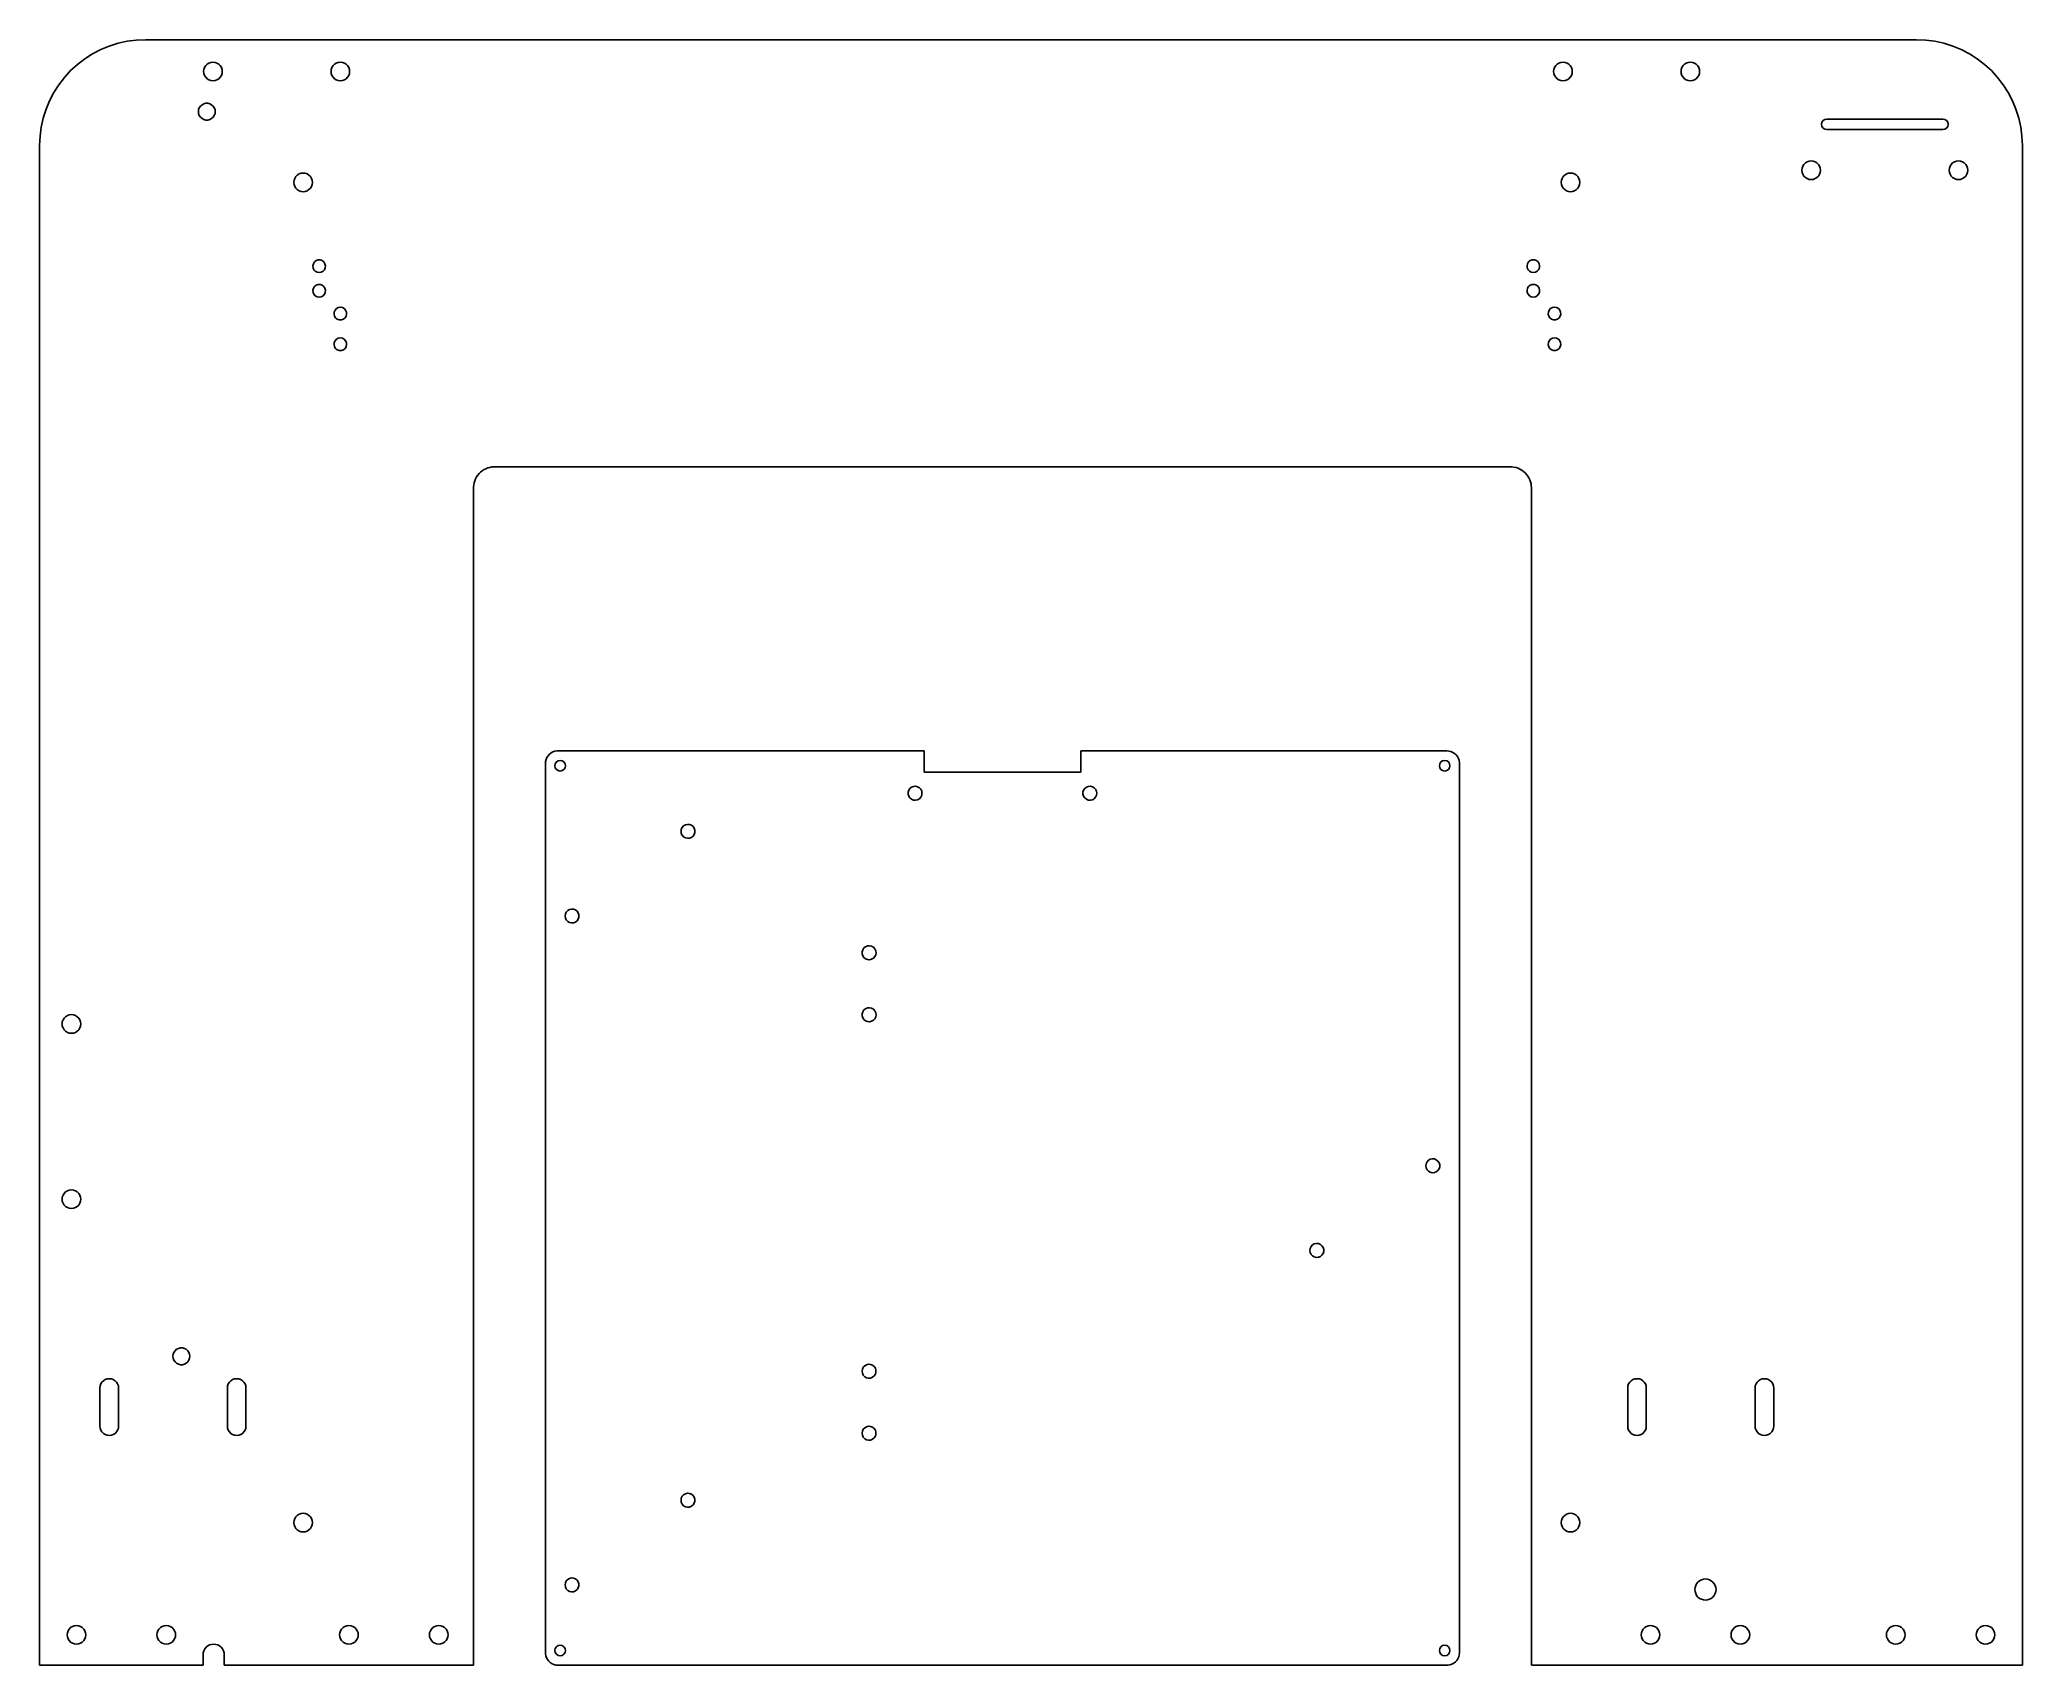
# Model space of a CAD drawing. Header units: metres. Extents: x -234 to 234, y 0 to 384.
import ezdxf

# ---------------------------------------------------------------- set-up
doc = ezdxf.new("R2010")
doc.units = ezdxf.units.M

msp = doc.modelspace()

# ---------------------------------------------------------------- linework, layer by layer
for p, q in [((-221.75, 380.651), (-223.589, 379.479)), ((-219.815, 381.658), (-221.75, 380.651)), ((-217.8, 382.492), (-219.815, 381.658)), ((-215.72, 383.148), (-217.8, 382.492)), ((-213.591, 383.62), (-215.72, 383.148)), ((-211.429, 383.905), (-213.591, 383.62)), ((-209.25, 384), (-211.429, 383.905)), ((209.25, 384), (-209.25, 384)), ((211.429, 383.905), (209.25, 384)), ((213.591, 383.62), (211.429, 383.905)), ((215.72, 383.148), (213.591, 383.62)), ((217.8, 382.492), (215.72, 383.148)), ((219.815, 381.658), (217.8, 382.492)), ((221.75, 380.651), (219.815, 381.658)), ((223.589, 379.479), (221.75, 380.651)), ((-228.401, 375.07), (-229.729, 373.339)), ((-226.928, 376.678), (-228.401, 375.07)), ((-225.32, 378.151), (-226.928, 376.678)), ((-223.589, 379.479), (-225.32, 378.151)), ((-195.5, 376.5), (-195.445, 376.99)), ((-195.445, 376.01), (-195.5, 376.5)), ((-195.445, 376.99), (-195.282, 377.455)), ((-195.282, 375.545), (-195.445, 376.01)), ((-195.282, 377.455), (-195.02, 377.872)), ((-195.02, 375.128), (-195.282, 375.545)), ((-195.02, 377.872), (-194.672, 378.22)), ((-194.672, 374.78), (-195.02, 375.128)), ((-194.672, 378.22), (-194.255, 378.482)), ((-194.255, 378.482), (-193.79, 378.645)), ((-193.79, 378.645), (-193.3, 378.7)), ((-193.3, 378.7), (-192.81, 378.645)), ((-192.81, 378.645), (-192.345, 378.482)), ((-192.345, 378.482), (-191.928, 378.22)), ((-191.928, 378.22), (-191.58, 377.872)), ((-191.58, 375.128), (-191.928, 374.78)), ((-191.58, 377.872), (-191.318, 377.455)), ((-191.318, 375.545), (-191.58, 375.128)), ((-191.318, 377.455), (-191.155, 376.99)), ((-191.155, 376.01), (-191.318, 375.545)), ((-191.155, 376.99), (-191.1, 376.5)), ((-191.1, 376.5), (-191.155, 376.01)), ((-165.4, 376.5), (-165.345, 376.99)), ((-165.345, 376.01), (-165.4, 376.5)), ((-165.345, 376.99), (-165.182, 377.455)), ((-165.182, 375.545), (-165.345, 376.01)), ((-165.182, 377.455), (-164.92, 377.872)), ((-164.92, 375.128), (-165.182, 375.545)), ((-164.92, 377.872), (-164.572, 378.22)), ((-164.572, 374.78), (-164.92, 375.128)), ((-164.572, 378.22), (-164.155, 378.482)), ((-164.155, 378.482), (-163.69, 378.645)), ((-163.69, 378.645), (-163.2, 378.7)), ((-163.2, 378.7), (-162.71, 378.645)), ((-162.71, 378.645), (-162.245, 378.482)), ((-162.245, 378.482), (-161.828, 378.22)), ((-161.828, 378.22), (-161.48, 377.872)), ((-161.48, 375.128), (-161.828, 374.78)), ((-161.48, 377.872), (-161.218, 377.455)), ((-161.218, 375.545), (-161.48, 375.128)), ((-161.218, 377.455), (-161.055, 376.99)), ((-161.055, 376.01), (-161.218, 375.545)), ((-161.055, 376.99), (-161, 376.5)), ((-161, 376.5), (-161.055, 376.01)), ((123.5, 376.5), (123.555, 376.99)), ((123.555, 376.01), (123.5, 376.5)), ((123.555, 376.99), (123.718, 377.455)), ((123.718, 375.545), (123.555, 376.01)), ((123.718, 377.455), (123.98, 377.872)), ((123.98, 375.128), (123.718, 375.545)), ((123.98, 377.872), (124.328, 378.22)), ((124.328, 374.78), (123.98, 375.128)), ((124.328, 378.22), (124.745, 378.482)), ((124.745, 378.482), (125.21, 378.645)), ((125.21, 378.645), (125.7, 378.7)), ((125.7, 378.7), (126.19, 378.645)), ((126.19, 378.645), (126.655, 378.482)), ((126.655, 378.482), (127.072, 378.22)), ((127.072, 378.22), (127.42, 377.872)), ((127.42, 375.128), (127.072, 374.78)), ((127.42, 377.872), (127.682, 377.455)), ((127.682, 375.545), (127.42, 375.128)), ((127.682, 377.455), (127.845, 376.99)), ((127.845, 376.01), (127.682, 375.545)), ((127.845, 376.99), (127.9, 376.5)), ((127.9, 376.5), (127.845, 376.01)), ((153.6, 376.5), (153.655, 376.99)), ((153.655, 376.01), (153.6, 376.5)), ((153.655, 376.99), (153.818, 377.455)), ((153.818, 375.545), (153.655, 376.01)), ((153.818, 377.455), (154.08, 377.872)), ((154.08, 375.128), (153.818, 375.545)), ((154.08, 377.872), (154.428, 378.22)), ((154.428, 374.78), (154.08, 375.128)), ((154.428, 378.22), (154.845, 378.482)), ((154.845, 378.482), (155.31, 378.645)), ((155.31, 378.645), (155.8, 378.7)), ((155.8, 378.7), (156.29, 378.645)), ((156.29, 378.645), (156.755, 378.482)), ((156.755, 378.482), (157.172, 378.22)), ((157.172, 378.22), (157.52, 377.872)), ((157.52, 375.128), (157.172, 374.78)), ((157.52, 377.872), (157.782, 377.455)), ((157.782, 375.545), (157.52, 375.128)), ((157.782, 377.455), (157.945, 376.99)), ((157.945, 376.01), (157.782, 375.545)), ((157.945, 376.99), (158, 376.5)), ((158, 376.5), (157.945, 376.01)), ((225.32, 378.151), (223.589, 379.479)), ((226.928, 376.678), (225.32, 378.151)), ((228.401, 375.07), (226.928, 376.678)), ((229.729, 373.339), (228.401, 375.07)), ((-230.901, 371.5), (-231.908, 369.565)), ((-229.729, 373.339), (-230.901, 371.5)), ((-194.255, 374.518), (-194.672, 374.78)), ((-193.79, 374.355), (-194.255, 374.518)), ((-193.3, 374.3), (-193.79, 374.355)), ((-192.81, 374.355), (-193.3, 374.3)), ((-192.345, 374.518), (-192.81, 374.355)), ((-191.928, 374.78), (-192.345, 374.518)), ((-164.155, 374.518), (-164.572, 374.78)), ((-163.69, 374.355), (-164.155, 374.518)), ((-163.2, 374.3), (-163.69, 374.355)), ((-162.71, 374.355), (-163.2, 374.3)), ((-162.245, 374.518), (-162.71, 374.355)), ((-161.828, 374.78), (-162.245, 374.518)), ((124.745, 374.518), (124.328, 374.78)), ((125.21, 374.355), (124.745, 374.518)), ((125.7, 374.3), (125.21, 374.355)), ((126.19, 374.355), (125.7, 374.3)), ((126.655, 374.518), (126.19, 374.355)), ((127.072, 374.78), (126.655, 374.518)), ((154.845, 374.518), (154.428, 374.78)), ((155.31, 374.355), (154.845, 374.518)), ((155.8, 374.3), (155.31, 374.355)), ((156.29, 374.355), (155.8, 374.3)), ((156.755, 374.518), (156.29, 374.355)), ((157.172, 374.78), (156.755, 374.518)), ((230.901, 371.5), (229.729, 373.339)), ((231.908, 369.565), (230.901, 371.5)), ((-233.398, 365.47), (-233.87, 363.341)), ((-232.742, 367.55), (-233.398, 365.47)), ((-231.908, 369.565), (-232.742, 367.55)), ((-196.75, 367), (-196.692, 367.479)), ((-196.692, 366.521), (-196.75, 367)), ((-196.692, 367.479), (-196.521, 367.929)), ((-196.521, 366.071), (-196.692, 366.521)), ((-196.521, 367.929), (-196.247, 368.326)), ((-196.247, 365.674), (-196.521, 366.071)), ((-196.247, 368.326), (-195.886, 368.646)), ((-195.886, 365.354), (-196.247, 365.674)), ((-195.886, 368.646), (-195.459, 368.87)), ((-195.459, 368.87), (-194.991, 368.985)), ((-194.991, 368.985), (-194.509, 368.985)), ((-194.509, 368.985), (-194.041, 368.87)), ((-194.041, 368.87), (-193.614, 368.646)), ((-193.614, 368.646), (-193.253, 368.326)), ((-193.253, 365.674), (-193.614, 365.354)), ((-193.253, 368.326), (-192.979, 367.929)), ((-192.979, 366.071), (-193.253, 365.674)), ((-192.979, 367.929), (-192.808, 367.479)), ((-192.808, 366.521), (-192.979, 366.071)), ((-192.808, 367.479), (-192.75, 367)), ((-192.75, 367), (-192.808, 366.521)), ((232.742, 367.55), (231.908, 369.565)), ((233.398, 365.47), (232.742, 367.55)), ((233.87, 363.341), (233.398, 365.47)), ((-234.155, 361.179), (-234.25, 359)), ((-233.87, 363.341), (-234.155, 361.179)), ((-195.459, 365.13), (-195.886, 365.354)), ((-194.991, 365.015), (-195.459, 365.13)), ((-194.509, 365.015), (-194.991, 365.015)), ((-194.041, 365.13), (-194.509, 365.015)), ((-193.614, 365.354), (-194.041, 365.13)), ((186.8, 364), (186.895, 364.478)), ((186.895, 363.522), (186.8, 364)), ((186.895, 364.478), (187.166, 364.884)), ((187.166, 363.116), (186.895, 363.522)), ((187.166, 364.884), (187.572, 365.155)), ((187.572, 362.845), (187.166, 363.116)), ((187.572, 365.155), (188.05, 365.25)), ((188.05, 362.75), (187.572, 362.845)), ((188.05, 365.25), (215.45, 365.25)), ((215.45, 362.75), (188.05, 362.75)), ((215.45, 365.25), (215.928, 365.155)), ((215.928, 362.845), (215.45, 362.75)), ((215.928, 365.155), (216.334, 364.884)), ((216.334, 363.116), (215.928, 362.845)), ((216.334, 364.884), (216.605, 364.478)), ((216.605, 363.522), (216.334, 363.116)), ((216.605, 364.478), (216.7, 364)), ((216.7, 364), (216.605, 363.522)), ((234.155, 361.179), (233.87, 363.341)), ((234.25, 359), (234.155, 361.179)), ((-234.25, 359), (-234.25, 0)), ((234.25, 0), (234.25, 359)), ((-173.982, 351.245), (-173.72, 351.662)), ((-173.72, 351.662), (-173.372, 352.01)), ((-173.372, 352.01), (-172.955, 352.272)), ((-172.955, 352.272), (-172.49, 352.435)), ((-172.49, 352.435), (-172, 352.49)), ((-172, 352.49), (-171.51, 352.435)), ((-171.51, 352.435), (-171.045, 352.272)), ((-171.045, 352.272), (-170.628, 352.01)), ((-170.628, 352.01), (-170.28, 351.662)), ((-170.28, 351.662), (-170.018, 351.245)), ((125.518, 351.245), (125.78, 351.662)), ((125.78, 351.662), (126.128, 352.01)), ((126.128, 352.01), (126.545, 352.272)), ((126.545, 352.272), (127.01, 352.435)), ((127.01, 352.435), (127.5, 352.49)), ((127.5, 352.49), (127.99, 352.435)), ((127.99, 352.435), (128.455, 352.272)), ((128.455, 352.272), (128.872, 352.01)), ((128.872, 352.01), (129.22, 351.662)), ((129.22, 351.662), (129.482, 351.245)), ((182.15, 353.15), (182.205, 353.64)), ((182.205, 352.66), (182.15, 353.15)), ((182.205, 353.64), (182.368, 354.105)), ((182.368, 352.195), (182.205, 352.66)), ((182.368, 354.105), (182.63, 354.522)), ((182.63, 351.778), (182.368, 352.195)), ((182.63, 354.522), (182.978, 354.87)), ((182.978, 351.43), (182.63, 351.778)), ((182.978, 354.87), (183.395, 355.132)), ((183.395, 351.168), (182.978, 351.43)), ((183.395, 355.132), (183.86, 355.295)), ((183.86, 355.295), (184.35, 355.35)), ((184.35, 355.35), (184.84, 355.295)), ((184.84, 355.295), (185.305, 355.132)), ((185.305, 355.132), (185.722, 354.87)), ((185.722, 351.43), (185.305, 351.168)), ((185.722, 354.87), (186.07, 354.522)), ((186.07, 351.778), (185.722, 351.43)), ((186.07, 354.522), (186.332, 354.105)), ((186.332, 352.195), (186.07, 351.778)), ((186.332, 354.105), (186.495, 353.64)), ((186.495, 352.66), (186.332, 352.195)), ((186.495, 353.64), (186.55, 353.15)), ((186.55, 353.15), (186.495, 352.66)), ((216.95, 353.15), (217.005, 353.64)), ((217.005, 352.66), (216.95, 353.15)), ((217.005, 353.64), (217.168, 354.105)), ((217.168, 352.195), (217.005, 352.66)), ((217.168, 354.105), (217.43, 354.522)), ((217.43, 351.778), (217.168, 352.195)), ((217.43, 354.522), (217.778, 354.87)), ((217.778, 351.43), (217.43, 351.778)), ((217.778, 354.87), (218.195, 355.132)), ((218.195, 351.168), (217.778, 351.43)), ((218.195, 355.132), (218.66, 355.295)), ((218.66, 355.295), (219.15, 355.35)), ((219.15, 355.35), (219.64, 355.295)), ((219.64, 355.295), (220.105, 355.132)), ((220.105, 355.132), (220.522, 354.87)), ((220.522, 351.43), (220.105, 351.168)), ((220.522, 354.87), (220.87, 354.522)), ((220.87, 351.778), (220.522, 351.43)), ((220.87, 354.522), (221.132, 354.105)), ((221.132, 352.195), (220.87, 351.778)), ((221.132, 354.105), (221.295, 353.64)), ((221.295, 352.66), (221.132, 352.195)), ((221.295, 353.64), (221.35, 353.15)), ((221.35, 353.15), (221.295, 352.66)), ((-174.2, 350.29), (-174.145, 350.78)), ((-174.145, 349.8), (-174.2, 350.29)), ((-174.145, 350.78), (-173.982, 351.245)), ((-173.982, 349.335), (-174.145, 349.8)), ((-173.72, 348.918), (-173.982, 349.335)), ((-173.372, 348.57), (-173.72, 348.918)), ((-172.955, 348.308), (-173.372, 348.57)), ((-172.49, 348.145), (-172.955, 348.308)), ((-172, 348.09), (-172.49, 348.145)), ((-171.51, 348.145), (-172, 348.09)), ((-171.045, 348.308), (-171.51, 348.145)), ((-170.628, 348.57), (-171.045, 348.308)), ((-170.28, 348.918), (-170.628, 348.57)), ((-170.018, 349.335), (-170.28, 348.918)), ((-170.018, 351.245), (-169.855, 350.78)), ((-169.855, 349.8), (-170.018, 349.335)), ((-169.855, 350.78), (-169.8, 350.29)), ((-169.8, 350.29), (-169.855, 349.8)), ((125.3, 350.29), (125.355, 350.78)), ((125.355, 349.8), (125.3, 350.29)), ((125.355, 350.78), (125.518, 351.245)), ((125.518, 349.335), (125.355, 349.8)), ((125.78, 348.918), (125.518, 349.335)), ((126.128, 348.57), (125.78, 348.918)), ((126.545, 348.308), (126.128, 348.57)), ((127.01, 348.145), (126.545, 348.308)), ((127.5, 348.09), (127.01, 348.145)), ((127.99, 348.145), (127.5, 348.09)), ((128.455, 348.308), (127.99, 348.145)), ((128.872, 348.57), (128.455, 348.308)), ((129.22, 348.918), (128.872, 348.57)), ((129.482, 349.335), (129.22, 348.918)), ((129.482, 351.245), (129.645, 350.78)), ((129.645, 349.8), (129.482, 349.335)), ((129.645, 350.78), (129.7, 350.29)), ((129.7, 350.29), (129.645, 349.8)), ((183.86, 351.005), (183.395, 351.168)), ((184.35, 350.95), (183.86, 351.005)), ((184.84, 351.005), (184.35, 350.95)), ((185.305, 351.168), (184.84, 351.005)), ((218.66, 351.005), (218.195, 351.168)), ((219.15, 350.95), (218.66, 351.005)), ((219.64, 351.005), (219.15, 350.95)), ((220.105, 351.168), (219.64, 351.005)), ((-169.695, 330.604), (-169.574, 331.083)), ((-169.654, 330.112), (-169.695, 330.604)), ((-169.456, 329.66), (-169.654, 330.112)), ((-169.574, 331.083), (-169.304, 331.496)), ((-169.121, 329.296), (-169.456, 329.66)), ((-169.304, 331.496), (-168.914, 331.799)), ((-168.687, 329.061), (-169.121, 329.296)), ((-168.914, 331.799), (-168.447, 331.96)), ((-168.2, 328.98), (-168.687, 329.061)), ((-168.447, 331.96), (-167.953, 331.96)), ((-167.713, 329.061), (-168.2, 328.98)), ((-167.953, 331.96), (-167.486, 331.799)), ((-167.279, 329.296), (-167.713, 329.061)), ((-167.486, 331.799), (-167.096, 331.496)), ((-166.944, 329.66), (-167.279, 329.296)), ((-167.096, 331.496), (-166.826, 331.083)), ((-166.746, 330.112), (-166.944, 329.66)), ((-166.826, 331.083), (-166.705, 330.604)), ((-166.705, 330.604), (-166.746, 330.112)), ((117.205, 330.604), (117.326, 331.083)), ((117.246, 330.112), (117.205, 330.604)), ((117.444, 329.66), (117.246, 330.112)), ((117.326, 331.083), (117.596, 331.496)), ((117.779, 329.296), (117.444, 329.66)), ((117.596, 331.496), (117.986, 331.799)), ((118.213, 329.061), (117.779, 329.296)), ((117.986, 331.799), (118.453, 331.96)), ((118.7, 328.98), (118.213, 329.061)), ((118.453, 331.96), (118.947, 331.96)), ((119.187, 329.061), (118.7, 328.98)), ((118.947, 331.96), (119.414, 331.799)), ((119.621, 329.296), (119.187, 329.061)), ((119.414, 331.799), (119.804, 331.496)), ((119.956, 329.66), (119.621, 329.296)), ((119.804, 331.496), (120.074, 331.083)), ((120.154, 330.112), (119.956, 329.66)), ((120.074, 331.083), (120.195, 330.604)), ((120.195, 330.604), (120.154, 330.112)), ((-169.695, 324.804), (-169.574, 325.283)), ((-169.654, 324.312), (-169.695, 324.804)), ((-169.456, 323.86), (-169.654, 324.312)), ((-169.574, 325.283), (-169.304, 325.696)), ((-169.121, 323.496), (-169.456, 323.86)), ((-169.304, 325.696), (-168.914, 325.999)), ((-168.687, 323.261), (-169.121, 323.496)), ((-168.914, 325.999), (-168.447, 326.16)), ((-168.447, 326.16), (-167.953, 326.16)), ((-167.953, 326.16), (-167.486, 325.999)), ((-167.279, 323.496), (-167.713, 323.261)), ((-167.486, 325.999), (-167.096, 325.696)), ((-166.944, 323.86), (-167.279, 323.496)), ((-167.096, 325.696), (-166.826, 325.283)), ((-166.746, 324.312), (-166.944, 323.86)), ((-166.826, 325.283), (-166.705, 324.804)), ((-166.705, 324.804), (-166.746, 324.312)), ((117.205, 324.804), (117.326, 325.283)), ((117.246, 324.312), (117.205, 324.804)), ((117.444, 323.86), (117.246, 324.312)), ((117.326, 325.283), (117.596, 325.696)), ((117.779, 323.496), (117.444, 323.86)), ((117.596, 325.696), (117.986, 325.999)), ((118.213, 323.261), (117.779, 323.496)), ((117.986, 325.999), (118.453, 326.16)), ((118.453, 326.16), (118.947, 326.16)), ((118.947, 326.16), (119.414, 325.999)), ((119.621, 323.496), (119.187, 323.261)), ((119.414, 325.999), (119.804, 325.696)), ((119.956, 323.86), (119.621, 323.496)), ((119.804, 325.696), (120.074, 325.283)), ((120.154, 324.312), (119.956, 323.86)), ((120.074, 325.283), (120.195, 324.804)), ((120.195, 324.804), (120.154, 324.312)), ((-168.2, 323.18), (-168.687, 323.261)), ((-167.713, 323.261), (-168.2, 323.18)), ((-164.695, 319.156), (-164.654, 319.648)), ((-164.574, 318.677), (-164.695, 319.156)), ((-164.654, 319.648), (-164.456, 320.1)), ((-164.304, 318.264), (-164.574, 318.677)), ((-164.456, 320.1), (-164.121, 320.464)), ((-164.121, 320.464), (-163.687, 320.699)), ((-163.687, 320.699), (-163.2, 320.78)), ((-163.2, 320.78), (-162.713, 320.699)), ((-162.713, 320.699), (-162.279, 320.464)), ((-162.279, 320.464), (-161.944, 320.1)), ((-161.826, 318.677), (-162.096, 318.264)), ((-161.944, 320.1), (-161.746, 319.648)), ((-161.705, 319.156), (-161.826, 318.677)), ((-161.746, 319.648), (-161.705, 319.156)), ((118.7, 323.18), (118.213, 323.261)), ((119.187, 323.261), (118.7, 323.18)), ((122.205, 319.156), (122.246, 319.648)), ((122.326, 318.677), (122.205, 319.156)), ((122.246, 319.648), (122.444, 320.1)), ((122.596, 318.264), (122.326, 318.677)), ((122.444, 320.1), (122.779, 320.464)), ((122.779, 320.464), (123.213, 320.699)), ((123.213, 320.699), (123.7, 320.78)), ((123.7, 320.78), (124.187, 320.699)), ((124.187, 320.699), (124.621, 320.464)), ((124.621, 320.464), (124.956, 320.1)), ((125.074, 318.677), (124.804, 318.264)), ((124.956, 320.1), (125.154, 319.648)), ((125.195, 319.156), (125.074, 318.677)), ((125.154, 319.648), (125.195, 319.156)), ((-163.914, 317.961), (-164.304, 318.264)), ((-163.447, 317.8), (-163.914, 317.961)), ((-162.953, 317.8), (-163.447, 317.8)), ((-162.486, 317.961), (-162.953, 317.8)), ((-162.096, 318.264), (-162.486, 317.961)), ((122.986, 317.961), (122.596, 318.264)), ((123.453, 317.8), (122.986, 317.961)), ((123.947, 317.8), (123.453, 317.8)), ((124.414, 317.961), (123.947, 317.8)), ((124.804, 318.264), (124.414, 317.961)), ((-164.695, 311.956), (-164.654, 312.448)), ((-164.574, 311.477), (-164.695, 311.956)), ((-164.654, 312.448), (-164.456, 312.9)), ((-164.304, 311.064), (-164.574, 311.477)), ((-164.456, 312.9), (-164.121, 313.264)), ((-163.914, 310.761), (-164.304, 311.064)), ((-164.121, 313.264), (-163.687, 313.499)), ((-163.447, 310.6), (-163.914, 310.761)), ((-163.687, 313.499), (-163.2, 313.58)), ((-162.953, 310.6), (-163.447, 310.6)), ((-163.2, 313.58), (-162.713, 313.499)), ((-162.486, 310.761), (-162.953, 310.6)), ((-162.713, 313.499), (-162.279, 313.264)), ((-162.096, 311.064), (-162.486, 310.761)), ((-162.279, 313.264), (-161.944, 312.9)), ((-161.826, 311.477), (-162.096, 311.064)), ((-161.944, 312.9), (-161.746, 312.448)), ((-161.705, 311.956), (-161.826, 311.477)), ((-161.746, 312.448), (-161.705, 311.956)), ((122.205, 311.956), (122.246, 312.448)), ((122.326, 311.477), (122.205, 311.956)), ((122.246, 312.448), (122.444, 312.9)), ((122.596, 311.064), (122.326, 311.477)), ((122.444, 312.9), (122.779, 313.264)), ((122.986, 310.761), (122.596, 311.064)), ((122.779, 313.264), (123.213, 313.499)), ((123.453, 310.6), (122.986, 310.761)), ((123.213, 313.499), (123.7, 313.58)), ((123.947, 310.6), (123.453, 310.6)), ((123.7, 313.58), (124.187, 313.499)), ((124.414, 310.761), (123.947, 310.6)), ((124.187, 313.499), (124.621, 313.264)), ((124.804, 311.064), (124.414, 310.761)), ((124.621, 313.264), (124.956, 312.9)), ((125.074, 311.477), (124.804, 311.064)), ((124.956, 312.9), (125.154, 312.448)), ((125.195, 311.956), (125.074, 311.477)), ((125.154, 312.448), (125.195, 311.956)), ((-131.016, 280.707), (-130.736, 281.119)), ((-130.736, 281.119), (-130.415, 281.501)), ((-130.415, 281.501), (-130.058, 281.849)), ((-130.058, 281.849), (-129.669, 282.16)), ((-129.669, 282.16), (-129.25, 282.43)), ((-129.25, 282.43), (-128.806, 282.658)), ((-128.806, 282.658), (-128.342, 282.84)), ((-128.342, 282.84), (-127.863, 282.975)), ((-127.863, 282.975), (-127.372, 283.061)), ((-127.372, 283.061), (-126.875, 283.098)), ((-126.875, 283.098), (-126.75, 283.1)), ((-126.75, 283.1), (113.25, 283.1)), ((113.25, 283.1), (113.624, 283.086)), ((113.624, 283.086), (114.118, 283.024)), ((114.118, 283.024), (114.604, 282.913)), ((114.604, 282.913), (115.077, 282.754)), ((115.077, 282.754), (115.531, 282.549)), ((115.531, 282.549), (115.963, 282.3)), ((115.963, 282.3), (116.367, 282.009)), ((116.367, 282.009), (116.741, 281.679)), ((116.741, 281.679), (117.08, 281.314)), ((117.08, 281.314), (117.381, 280.917)), ((-131.75, 278.1), (-131.744, 278.349)), ((-131.75, 0), (-131.75, 278.1)), ((-131.744, 278.349), (-131.694, 278.845)), ((-131.694, 278.845), (-131.595, 279.334)), ((-131.595, 279.334), (-131.448, 279.81)), ((-131.448, 279.81), (-131.255, 280.269)), ((-131.255, 280.269), (-131.016, 280.707)), ((117.381, 280.917), (117.641, 280.491)), ((117.641, 280.491), (117.857, 280.042)), ((117.857, 280.042), (118.028, 279.574)), ((118.028, 279.574), (118.151, 279.091)), ((118.151, 279.091), (118.225, 278.598)), ((118.225, 278.598), (118.25, 278.1)), ((118.25, 278.1), (118.25, 0)), ((-113.391, 215.511), (-113.782, 215.207)), ((-112.955, 215.747), (-113.391, 215.511)), ((-112.486, 215.908), (-112.955, 215.747)), ((-111.998, 215.99), (-112.486, 215.908)), ((-25.26, 215.994), (-111.998, 215.99)), ((-25.26, 211), (-25.26, 215.994)), ((98.25, 216), (11.76, 215.996)), ((11.76, 215.996), (11.76, 211)), ((98.7438, 215.959), (98.25, 216)), ((99.2241, 215.837), (98.7438, 215.959)), ((99.6778, 215.638), (99.2241, 215.837)), ((100.093, 215.367), (99.6778, 215.638)), ((-114.709, 213.494), (-114.75, 213)), ((-114.75, 213), (-114.74, 2.75226)), ((-114.587, 213.974), (-114.709, 213.494)), ((-114.388, 214.428), (-114.587, 213.974)), ((-114.117, 214.843), (-114.388, 214.428)), ((-113.782, 215.207), (-114.117, 214.843)), ((-112.5, 212.5), (-112.405, 212.978)), ((-112.405, 212.022), (-112.5, 212.5)), ((-112.405, 212.978), (-112.134, 213.384)), ((-112.134, 211.616), (-112.405, 212.022)), ((-112.134, 213.384), (-111.728, 213.655)), ((-111.728, 211.345), (-112.134, 211.616)), ((-111.728, 213.655), (-111.25, 213.75)), ((-111.25, 211.25), (-111.728, 211.345)), ((-111.25, 213.75), (-110.772, 213.655)), ((-110.772, 211.345), (-111.25, 211.25)), ((-110.772, 213.655), (-110.366, 213.384)), ((-110.366, 211.616), (-110.772, 211.345)), ((-110.366, 213.384), (-110.095, 212.978)), ((-110.095, 212.022), (-110.366, 211.616)), ((-110.095, 212.978), (-110, 212.5)), ((-110, 212.5), (-110.095, 212.022)), ((11.76, 211), (-25.26, 211)), ((96.5, 212.5), (96.5951, 212.978)), ((96.5951, 212.022), (96.5, 212.5)), ((96.5951, 212.978), (96.8661, 213.384)), ((96.8661, 211.616), (96.5951, 212.022)), ((96.8661, 213.384), (97.2716, 213.655)), ((97.2716, 211.345), (96.8661, 211.616)), ((97.2716, 213.655), (97.75, 213.75)), ((97.75, 211.25), (97.2716, 211.345)), ((97.75, 213.75), (98.2283, 213.655)), ((98.2283, 211.345), (97.75, 211.25)), ((98.2283, 213.655), (98.6339, 213.384)), ((98.6339, 211.616), (98.2283, 211.345)), ((98.6339, 213.384), (98.9048, 212.978)), ((98.9048, 212.022), (98.6339, 211.616)), ((98.9048, 212.978), (99, 212.5)), ((99, 212.5), (98.9048, 212.022)), ((100.457, 215.032), (100.093, 215.367)), ((100.761, 214.641), (100.457, 215.032)), ((100.997, 214.205), (100.761, 214.641)), ((101.158, 213.736), (100.997, 214.205)), ((101.24, 213.248), (101.158, 213.736)), ((101.25, 3), (101.24, 213.248)), ((-29.0416, 206.246), (-28.8966, 206.716)), ((-29.0416, 205.754), (-29.0416, 206.246)), ((-28.8966, 206.716), (-28.6195, 207.122)), ((-28.6195, 207.122), (-28.235, 207.429)), ((-28.235, 207.429), (-27.7771, 207.609)), ((-27.7771, 207.609), (-27.2867, 207.645)), ((-27.2867, 207.645), (-26.8072, 207.536)), ((-26.8072, 207.536), (-26.3812, 207.29)), ((-26.3812, 207.29), (-26.0467, 206.929)), ((-26.0467, 206.929), (-25.8333, 206.486)), ((-25.8333, 206.486), (-25.76, 206)), ((12.2784, 206.246), (12.4234, 206.716)), ((12.2784, 205.754), (12.2784, 206.246)), ((12.4234, 206.716), (12.7005, 207.122)), ((12.7005, 207.122), (13.085, 207.429)), ((13.085, 207.429), (13.5428, 207.609)), ((13.5428, 207.609), (14.0333, 207.645)), ((14.0333, 207.645), (14.5128, 207.536)), ((14.5128, 207.536), (14.9388, 207.29)), ((14.9388, 207.29), (15.2733, 206.929)), ((15.2733, 206.929), (15.4867, 206.486)), ((15.4867, 206.486), (15.56, 206)), ((-28.8966, 205.284), (-29.0416, 205.754)), ((-28.6195, 204.878), (-28.8966, 205.284)), ((-28.235, 204.571), (-28.6195, 204.878)), ((-27.7771, 204.391), (-28.235, 204.571)), ((-27.2867, 204.355), (-27.7771, 204.391)), ((-26.8072, 204.464), (-27.2867, 204.355)), ((-26.3812, 204.71), (-26.8072, 204.464)), ((-26.0467, 205.071), (-26.3812, 204.71)), ((-25.8333, 205.514), (-26.0467, 205.071)), ((-25.76, 206), (-25.8333, 205.514)), ((12.4234, 205.284), (12.2784, 205.754)), ((12.7005, 204.878), (12.4234, 205.284)), ((13.085, 204.571), (12.7005, 204.878)), ((13.5428, 204.391), (13.085, 204.571)), ((14.0333, 204.355), (13.5428, 204.391)), ((14.5128, 204.464), (14.0333, 204.355)), ((14.9388, 204.71), (14.5128, 204.464)), ((15.2733, 205.071), (14.9388, 204.71)), ((15.4867, 205.514), (15.2733, 205.071)), ((15.56, 206), (15.4867, 205.514)), ((-82.7, 197), (-82.6267, 197.486)), ((-82.6267, 196.514), (-82.7, 197)), ((-82.6267, 197.486), (-82.4133, 197.929)), ((-82.4133, 197.929), (-82.0788, 198.29)), ((-82.0788, 198.29), (-81.6528, 198.536)), ((-81.6528, 198.536), (-81.1733, 198.645)), ((-81.1733, 198.645), (-80.6828, 198.609)), ((-80.6828, 198.609), (-80.225, 198.429)), ((-80.225, 198.429), (-79.8405, 198.122)), ((-79.8405, 198.122), (-79.5634, 197.716)), ((-79.5634, 197.716), (-79.4184, 197.246)), ((-79.4184, 197.246), (-79.4184, 196.754)), ((-82.4133, 196.071), (-82.6267, 196.514)), ((-82.0788, 195.71), (-82.4133, 196.071)), ((-81.6528, 195.464), (-82.0788, 195.71)), ((-81.1733, 195.355), (-81.6528, 195.464)), ((-80.6828, 195.391), (-81.1733, 195.355)), ((-80.225, 195.571), (-80.6828, 195.391)), ((-79.8405, 195.878), (-80.225, 195.571)), ((-79.5634, 196.284), (-79.8405, 195.878)), ((-79.4184, 196.754), (-79.5634, 196.284)), ((-109.813, 177.929), (-109.479, 178.29)), ((-109.479, 178.29), (-109.053, 178.536)), ((-109.053, 178.536), (-108.573, 178.645)), ((-108.573, 178.645), (-108.083, 178.609)), ((-108.083, 178.609), (-107.625, 178.429)), ((-107.625, 178.429), (-107.24, 178.122)), ((-107.24, 178.122), (-106.963, 177.716)), ((-110.1, 177), (-110.027, 177.486)), ((-110.027, 176.514), (-110.1, 177)), ((-110.027, 177.486), (-109.813, 177.929)), ((-109.813, 176.071), (-110.027, 176.514)), ((-109.479, 175.71), (-109.813, 176.071)), ((-109.053, 175.464), (-109.479, 175.71)), ((-108.573, 175.355), (-109.053, 175.464)), ((-108.083, 175.391), (-108.573, 175.355)), ((-107.625, 175.571), (-108.083, 175.391)), ((-107.24, 175.878), (-107.625, 175.571)), ((-106.963, 176.284), (-107.24, 175.878)), ((-106.963, 177.716), (-106.818, 177.246)), ((-106.818, 176.754), (-106.963, 176.284)), ((-106.818, 177.246), (-106.818, 176.754)), ((-39.8916, 168.57), (-39.7466, 169.04)), ((-39.7466, 169.04), (-39.4695, 169.447)), ((-39.4695, 169.447), (-39.085, 169.754)), ((-39.085, 169.754), (-38.6272, 169.933)), ((-38.6272, 169.933), (-38.1367, 169.97)), ((-38.1367, 169.97), (-37.6572, 169.861)), ((-37.6572, 169.861), (-37.2312, 169.615)), ((-37.2312, 169.615), (-36.8967, 169.254)), ((-36.8967, 169.254), (-36.6833, 168.811)), ((-36.6833, 168.811), (-36.61, 168.325)), ((-39.8916, 168.079), (-39.8916, 168.57)), ((-39.7466, 167.609), (-39.8916, 168.079)), ((-39.4695, 167.202), (-39.7466, 167.609)), ((-39.085, 166.896), (-39.4695, 167.202)), ((-38.6272, 166.716), (-39.085, 166.896)), ((-38.1367, 166.679), (-38.6272, 166.716)), ((-37.6572, 166.789), (-38.1367, 166.679)), ((-37.2312, 167.035), (-37.6572, 166.789)), ((-36.8967, 167.395), (-37.2312, 167.035)), ((-36.6833, 167.838), (-36.8967, 167.395)), ((-36.61, 168.325), (-36.6833, 167.838)), ((-39.7466, 154.391), (-39.4695, 154.798)), ((-39.4695, 154.798), (-39.085, 155.104)), ((-39.085, 155.104), (-38.6272, 155.284)), ((-38.6272, 155.284), (-38.1367, 155.321)), ((-38.1367, 155.321), (-37.6572, 155.211)), ((-37.6572, 155.211), (-37.2312, 154.965)), ((-37.2312, 154.965), (-36.8967, 154.605)), ((-36.8967, 154.605), (-36.6833, 154.162)), ((-228.95, 151.5), (-228.895, 151.99)), ((-228.895, 151.01), (-228.95, 151.5)), ((-228.895, 151.99), (-228.732, 152.455)), ((-228.732, 150.545), (-228.895, 151.01)), ((-228.732, 152.455), (-228.47, 152.872)), ((-228.47, 150.128), (-228.732, 150.545)), ((-228.47, 152.872), (-228.122, 153.22)), ((-228.122, 149.78), (-228.47, 150.128)), ((-228.122, 153.22), (-227.705, 153.482)), ((-227.705, 153.482), (-227.24, 153.645)), ((-227.24, 153.645), (-226.75, 153.7)), ((-226.75, 153.7), (-226.26, 153.645)), ((-226.26, 153.645), (-225.795, 153.482)), ((-225.795, 153.482), (-225.378, 153.22)), ((-225.378, 153.22), (-225.03, 152.872)), ((-225.03, 150.128), (-225.378, 149.78)), ((-225.03, 152.872), (-224.768, 152.455)), ((-224.768, 150.545), (-225.03, 150.128)), ((-224.768, 152.455), (-224.605, 151.99)), ((-224.605, 151.01), (-224.768, 150.545)), ((-224.605, 151.99), (-224.55, 151.5)), ((-224.55, 151.5), (-224.605, 151.01)), ((-39.8916, 153.921), (-39.7466, 154.391)), ((-39.8916, 153.429), (-39.8916, 153.921)), ((-39.7466, 152.96), (-39.8916, 153.429)), ((-39.4695, 152.553), (-39.7466, 152.96)), ((-39.085, 152.246), (-39.4695, 152.553)), ((-38.6272, 152.067), (-39.085, 152.246)), ((-38.1367, 152.03), (-38.6272, 152.067)), ((-37.6572, 152.139), (-38.1367, 152.03)), ((-37.2312, 152.385), (-37.6572, 152.139)), ((-36.8967, 152.746), (-37.2312, 152.385)), ((-36.6833, 153.189), (-36.8967, 152.746)), ((-36.6833, 154.162), (-36.61, 153.675)), ((-36.61, 153.675), (-36.6833, 153.189)), ((-227.705, 149.518), (-228.122, 149.78)), ((-227.24, 149.355), (-227.705, 149.518)), ((-226.75, 149.3), (-227.24, 149.355)), ((-226.26, 149.355), (-226.75, 149.3)), ((-225.795, 149.518), (-226.26, 149.355)), ((-225.378, 149.78), (-225.795, 149.518)), ((93.3, 118), (93.3733, 118.486)), ((93.3733, 117.514), (93.3, 118)), ((93.3733, 118.486), (93.5867, 118.929)), ((93.5867, 117.071), (93.3733, 117.514)), ((93.5867, 118.929), (93.9212, 119.29)), ((93.9212, 119.29), (94.3472, 119.536)), ((94.3472, 119.536), (94.8267, 119.645)), ((94.8267, 119.645), (95.3172, 119.609)), ((95.3172, 119.609), (95.775, 119.429)), ((95.775, 119.429), (96.1595, 119.122)), ((96.1595, 119.122), (96.4366, 118.716)), ((96.4366, 117.284), (96.1595, 116.878)), ((96.4366, 118.716), (96.5816, 118.246)), ((96.5816, 117.754), (96.4366, 117.284)), ((96.5816, 118.246), (96.5816, 117.754)), ((93.9212, 116.71), (93.5867, 117.071)), ((94.3472, 116.464), (93.9212, 116.71)), ((94.8267, 116.355), (94.3472, 116.464)), ((95.3172, 116.391), (94.8267, 116.355)), ((95.775, 116.571), (95.3172, 116.391)), ((96.1595, 116.878), (95.775, 116.571)), ((-228.95, 110.1), (-228.895, 110.59)), ((-228.895, 109.61), (-228.95, 110.1)), ((-228.895, 110.59), (-228.732, 111.055)), ((-228.732, 109.145), (-228.895, 109.61)), ((-228.732, 111.055), (-228.47, 111.472)), ((-228.47, 108.728), (-228.732, 109.145)), ((-228.47, 111.472), (-228.122, 111.82)), ((-228.122, 108.38), (-228.47, 108.728)), ((-228.122, 111.82), (-227.705, 112.082)), ((-227.705, 108.118), (-228.122, 108.38)), ((-227.705, 112.082), (-227.24, 112.245)), ((-227.24, 107.955), (-227.705, 108.118)), ((-227.24, 112.245), (-226.75, 112.3)), ((-226.75, 107.9), (-227.24, 107.955)), ((-226.75, 112.3), (-226.26, 112.245)), ((-226.26, 107.955), (-226.75, 107.9)), ((-226.26, 112.245), (-225.795, 112.082)), ((-225.795, 108.118), (-226.26, 107.955)), ((-225.795, 112.082), (-225.378, 111.82)), ((-225.378, 108.38), (-225.795, 108.118)), ((-225.378, 111.82), (-225.03, 111.472)), ((-225.03, 108.728), (-225.378, 108.38)), ((-225.03, 111.472), (-224.768, 111.055)), ((-224.768, 109.145), (-225.03, 108.728)), ((-224.768, 111.055), (-224.605, 110.59)), ((-224.605, 109.61), (-224.768, 109.145)), ((-224.605, 110.59), (-224.55, 110.1)), ((-224.55, 110.1), (-224.605, 109.61)), ((65.9, 98), (65.9733, 98.4863)), ((65.9733, 98.4863), (66.1867, 98.9295)), ((66.1867, 98.9295), (66.5212, 99.29)), ((66.5212, 99.29), (66.9472, 99.5359)), ((66.9472, 99.5359), (67.4267, 99.6454)), ((67.4267, 99.6454), (67.9172, 99.6086)), ((67.9172, 99.6086), (68.375, 99.4289)), ((68.375, 99.4289), (68.7595, 99.1223)), ((68.7595, 99.1223), (69.0366, 98.7159)), ((69.0366, 98.7159), (69.1816, 98.2459)), ((65.9733, 97.5136), (65.9, 98)), ((66.1867, 97.0705), (65.9733, 97.5136)), ((66.5212, 96.71), (66.1867, 97.0705)), ((66.9472, 96.4641), (66.5212, 96.71)), ((67.4267, 96.3546), (66.9472, 96.4641)), ((67.9172, 96.3914), (67.4267, 96.3546)), ((68.375, 96.571), (67.9172, 96.3914)), ((68.7595, 96.8777), (68.375, 96.571)), ((69.0366, 97.2841), (68.7595, 96.8777)), ((69.1816, 97.7541), (69.0366, 97.2841)), ((69.1816, 98.2459), (69.1816, 97.7541)), ((-201.459, 74.87), (-200.991, 74.9854)), ((-200.991, 74.9854), (-200.509, 74.9854)), ((-200.509, 74.9854), (-200.041, 74.87)), ((-202.75, 73), (-202.692, 73.4786)), ((-202.692, 72.5214), (-202.75, 73)), ((-202.692, 73.4786), (-202.521, 73.9294)), ((-202.521, 72.0705), (-202.692, 72.5214)), ((-202.521, 73.9294), (-202.247, 74.3262)), ((-202.247, 71.6738), (-202.521, 72.0705)), ((-202.247, 74.3262), (-201.886, 74.646)), ((-201.886, 71.354), (-202.247, 71.6738)), ((-201.886, 74.646), (-201.459, 74.87)), ((-201.459, 71.13), (-201.886, 71.354)), ((-200.991, 71.0146), (-201.459, 71.13)), ((-200.509, 71.0146), (-200.991, 71.0146)), ((-200.041, 71.13), (-200.509, 71.0146)), ((-200.041, 74.87), (-199.614, 74.646)), ((-199.614, 71.354), (-200.041, 71.13)), ((-199.614, 74.646), (-199.253, 74.3262)), ((-199.253, 71.6738), (-199.614, 71.354)), ((-199.253, 74.3262), (-198.979, 73.9294)), ((-198.979, 72.0705), (-199.253, 71.6738)), ((-198.979, 73.9294), (-198.808, 73.4786)), ((-198.808, 72.5214), (-198.979, 72.0705)), ((-198.808, 73.4786), (-198.75, 73)), ((-198.75, 73), (-198.808, 72.5214)), ((-39.8367, 69.9609), (-39.6233, 70.4041)), ((-39.6233, 70.4041), (-39.2888, 70.7646)), ((-39.2888, 70.7646), (-38.8628, 71.0105)), ((-38.8628, 71.0105), (-38.3833, 71.12)), ((-38.3833, 71.12), (-37.8928, 71.0832)), ((-37.8928, 71.0832), (-37.435, 70.9035)), ((-37.435, 70.9035), (-37.0505, 70.5969)), ((-37.0505, 70.5969), (-36.7734, 70.1905)), ((-220, 65.5), (-219.945, 65.9895)), ((-219.945, 65.9895), (-219.782, 66.4545)), ((-219.782, 66.4545), (-219.52, 66.8717)), ((-219.52, 66.8717), (-219.172, 67.22)), ((-219.172, 67.22), (-218.755, 67.4821)), ((-218.755, 67.4821), (-218.29, 67.6448)), ((-218.29, 67.6448), (-217.8, 67.7)), ((-217.8, 67.7), (-217.31, 67.6448)), ((-217.31, 67.6448), (-216.845, 67.4821)), ((-216.845, 67.4821), (-216.428, 67.22)), ((-216.428, 67.22), (-216.08, 66.8717)), ((-216.08, 66.8717), (-215.818, 66.4545)), ((-215.818, 66.4545), (-215.655, 65.9895)), ((-215.655, 65.9895), (-215.6, 65.5)), ((-189.9, 65.5), (-189.845, 65.9895)), ((-189.845, 65.9895), (-189.682, 66.4545)), ((-189.682, 66.4545), (-189.42, 66.8717)), ((-189.42, 66.8717), (-189.072, 67.22)), ((-189.072, 67.22), (-188.655, 67.4821)), ((-188.655, 67.4821), (-188.19, 67.6448)), ((-188.19, 67.6448), (-187.7, 67.7)), ((-187.7, 67.7), (-187.21, 67.6448)), ((-187.21, 67.6448), (-186.745, 67.4821)), ((-186.745, 67.4821), (-186.328, 67.22)), ((-186.328, 67.22), (-185.98, 66.8717)), ((-185.98, 66.8717), (-185.718, 66.4545)), ((-185.718, 66.4545), (-185.555, 65.9895)), ((-185.555, 65.9895), (-185.5, 65.5)), ((-39.91, 69.4746), (-39.8367, 69.9609)), ((-39.8367, 68.9882), (-39.91, 69.4746)), ((-39.6233, 68.5451), (-39.8367, 68.9882)), ((-39.2888, 68.1846), (-39.6233, 68.5451)), ((-38.8628, 67.9386), (-39.2888, 68.1846)), ((-38.3833, 67.8292), (-38.8628, 67.9386)), ((-37.8928, 67.8659), (-38.3833, 67.8292)), ((-37.435, 68.0456), (-37.8928, 67.8659)), ((-37.0505, 68.3523), (-37.435, 68.0456)), ((-36.7734, 68.7587), (-37.0505, 68.3523)), ((-36.7734, 70.1905), (-36.6284, 69.7205)), ((-36.6284, 69.2287), (-36.7734, 68.7587)), ((-36.6284, 69.7205), (-36.6284, 69.2287)), ((141, 65.5), (141.055, 65.9895)), ((141.055, 65.9895), (141.218, 66.4545)), ((141.218, 66.4545), (141.48, 66.8717)), ((141.48, 66.8717), (141.828, 67.22)), ((141.828, 67.22), (142.245, 67.4821)), ((142.245, 67.4821), (142.71, 67.6448)), ((142.71, 67.6448), (143.2, 67.7)), ((143.2, 67.7), (143.69, 67.6448)), ((143.69, 67.6448), (144.155, 67.4821)), ((144.155, 67.4821), (144.572, 67.22)), ((144.572, 67.22), (144.92, 66.8717)), ((144.92, 66.8717), (145.182, 66.4545)), ((145.182, 66.4545), (145.345, 65.9895)), ((145.345, 65.9895), (145.4, 65.5)), ((171.1, 65.5), (171.155, 65.9895)), ((171.155, 65.9895), (171.318, 66.4545)), ((171.318, 66.4545), (171.58, 66.8717)), ((171.58, 66.8717), (171.928, 67.22)), ((171.928, 67.22), (172.345, 67.4821)), ((172.345, 67.4821), (172.81, 67.6448)), ((172.81, 67.6448), (173.3, 67.7)), ((173.3, 67.7), (173.79, 67.6448)), ((173.79, 67.6448), (174.255, 67.4821)), ((174.255, 67.4821), (174.672, 67.22)), ((174.672, 67.22), (175.02, 66.8717)), ((175.02, 66.8717), (175.282, 66.4545)), ((175.282, 66.4545), (175.445, 65.9895)), ((175.445, 65.9895), (175.5, 65.5)), ((-220, 56.5), (-220, 65.5)), ((-215.6, 65.5), (-215.6, 56.5)), ((-189.9, 56.5), (-189.9, 65.5)), ((-185.5, 65.5), (-185.5, 56.5)), ((141, 56.5), (141, 65.5)), ((145.4, 65.5), (145.4, 56.5)), ((171.1, 56.5), (171.1, 65.5)), ((175.5, 65.5), (175.5, 56.5)), ((-219.945, 56.0105), (-220, 56.5)), ((-215.6, 56.5), (-215.655, 56.0105)), ((-189.845, 56.0105), (-189.9, 56.5)), ((-185.5, 56.5), (-185.555, 56.0105)), ((-39.2888, 56.1154), (-38.8628, 56.3614)), ((-38.8628, 56.3614), (-38.3833, 56.4708)), ((-38.3833, 56.4708), (-37.8928, 56.434)), ((-37.8928, 56.434), (-37.435, 56.2543)), ((-37.435, 56.2543), (-37.0505, 55.9477)), ((141.055, 56.0105), (141, 56.5)), ((145.4, 56.5), (145.345, 56.0105)), ((171.155, 56.0105), (171.1, 56.5)), ((175.5, 56.5), (175.445, 56.0105)), ((-219.782, 55.5454), (-219.945, 56.0105)), ((-219.52, 55.1283), (-219.782, 55.5454)), ((-219.172, 54.78), (-219.52, 55.1283)), ((-218.755, 54.5179), (-219.172, 54.78)), ((-218.29, 54.3551), (-218.755, 54.5179)), ((-217.8, 54.3), (-218.29, 54.3551)), ((-217.31, 54.3551), (-217.8, 54.3)), ((-216.845, 54.5179), (-217.31, 54.3551)), ((-216.428, 54.78), (-216.845, 54.5179)), ((-216.08, 55.1283), (-216.428, 54.78)), ((-215.818, 55.5454), (-216.08, 55.1283)), ((-215.655, 56.0105), (-215.818, 55.5454)), ((-189.682, 55.5454), (-189.845, 56.0105)), ((-189.42, 55.1283), (-189.682, 55.5454)), ((-189.072, 54.78), (-189.42, 55.1283)), ((-188.655, 54.5179), (-189.072, 54.78)), ((-188.19, 54.3551), (-188.655, 54.5179)), ((-187.7, 54.3), (-188.19, 54.3551)), ((-187.21, 54.3551), (-187.7, 54.3)), ((-186.745, 54.5179), (-187.21, 54.3551)), ((-186.328, 54.78), (-186.745, 54.5179)), ((-185.98, 55.1283), (-186.328, 54.78)), ((-185.718, 55.5454), (-185.98, 55.1283)), ((-185.555, 56.0105), (-185.718, 55.5454)), ((-39.91, 54.8254), (-39.8367, 55.3118)), ((-39.8367, 54.3391), (-39.91, 54.8254)), ((-39.8367, 55.3118), (-39.6233, 55.7549)), ((-39.6233, 53.8959), (-39.8367, 54.3391)), ((-39.6233, 55.7549), (-39.2888, 56.1154)), ((-39.2888, 53.5354), (-39.6233, 53.8959)), ((-38.8628, 53.2895), (-39.2888, 53.5354)), ((-38.3833, 53.18), (-38.8628, 53.2895)), ((-37.8928, 53.2168), (-38.3833, 53.18)), ((-37.435, 53.3965), (-37.8928, 53.2168)), ((-37.0505, 53.7031), (-37.435, 53.3965)), ((-37.0505, 55.9477), (-36.7734, 55.5413)), ((-36.7734, 54.1095), (-37.0505, 53.7031)), ((-36.7734, 55.5413), (-36.6284, 55.0713)), ((-36.6284, 54.5795), (-36.7734, 54.1095)), ((-36.6284, 55.0713), (-36.6284, 54.5795)), ((141.218, 55.5454), (141.055, 56.0105)), ((141.48, 55.1283), (141.218, 55.5454)), ((141.828, 54.78), (141.48, 55.1283)), ((142.245, 54.5179), (141.828, 54.78)), ((142.71, 54.3551), (142.245, 54.5179)), ((143.2, 54.3), (142.71, 54.3551)), ((143.69, 54.3551), (143.2, 54.3)), ((144.155, 54.5179), (143.69, 54.3551)), ((144.572, 54.78), (144.155, 54.5179)), ((144.92, 55.1283), (144.572, 54.78)), ((145.182, 55.5454), (144.92, 55.1283)), ((145.345, 56.0105), (145.182, 55.5454)), ((171.318, 55.5454), (171.155, 56.0105)), ((171.58, 55.1283), (171.318, 55.5454)), ((171.928, 54.78), (171.58, 55.1283)), ((172.345, 54.5179), (171.928, 54.78)), ((172.81, 54.3551), (172.345, 54.5179)), ((173.3, 54.3), (172.81, 54.3551)), ((173.79, 54.3551), (173.3, 54.3)), ((174.255, 54.5179), (173.79, 54.3551)), ((174.672, 54.78), (174.255, 54.5179)), ((175.02, 55.1283), (174.672, 54.78)), ((175.282, 55.5454), (175.02, 55.1283)), ((175.445, 56.0105), (175.282, 55.5454)), ((-82.7, 39), (-82.6267, 39.4863)), ((-82.6267, 38.5136), (-82.7, 39)), ((-82.6267, 39.4863), (-82.4133, 39.9295)), ((-82.4133, 38.0705), (-82.6267, 38.5136)), ((-82.4133, 39.9295), (-82.0788, 40.29)), ((-82.0788, 37.71), (-82.4133, 38.0705)), ((-82.0788, 40.29), (-81.6528, 40.5359)), ((-81.6528, 37.4641), (-82.0788, 37.71)), ((-81.6528, 40.5359), (-81.1733, 40.6454)), ((-81.1733, 40.6454), (-80.6828, 40.6086)), ((-80.6828, 40.6086), (-80.225, 40.4289)), ((-80.225, 37.571), (-80.6828, 37.3914)), ((-80.225, 40.4289), (-79.8405, 40.1223)), ((-79.8405, 37.8777), (-80.225, 37.571)), ((-79.8405, 40.1223), (-79.5634, 39.7159)), ((-79.5634, 38.2841), (-79.8405, 37.8777)), ((-79.5634, 39.7159), (-79.4184, 39.2459)), ((-79.4184, 38.7541), (-79.5634, 38.2841)), ((-79.4184, 39.2459), (-79.4184, 38.7541)), ((-174.2, 33.71), (-174.145, 34.1995)), ((-174.145, 33.2204), (-174.2, 33.71)), ((-174.145, 34.1995), (-173.982, 34.6645)), ((-173.982, 32.7554), (-174.145, 33.2204)), ((-173.982, 34.6645), (-173.72, 35.0817)), ((-173.72, 35.0817), (-173.372, 35.43)), ((-173.372, 35.43), (-172.955, 35.6921)), ((-172.955, 35.6921), (-172.49, 35.8548)), ((-172.49, 35.8548), (-172, 35.91)), ((-172, 35.91), (-171.51, 35.8548)), ((-171.51, 35.8548), (-171.045, 35.6921)), ((-171.045, 35.6921), (-170.628, 35.43)), ((-170.628, 35.43), (-170.28, 35.0817)), ((-170.28, 35.0817), (-170.018, 34.6645)), ((-170.018, 34.6645), (-169.855, 34.1995)), ((-169.855, 33.2204), (-170.018, 32.7554)), ((-169.855, 34.1995), (-169.8, 33.71)), ((-169.8, 33.71), (-169.855, 33.2204)), ((-81.1733, 37.3546), (-81.6528, 37.4641)), ((-80.6828, 37.3914), (-81.1733, 37.3546)), ((125.3, 33.71), (125.355, 34.1995)), ((125.355, 33.2204), (125.3, 33.71)), ((125.355, 34.1995), (125.518, 34.6645)), ((125.518, 32.7554), (125.355, 33.2204)), ((125.518, 34.6645), (125.78, 35.0817)), ((125.78, 35.0817), (126.128, 35.43)), ((126.128, 35.43), (126.545, 35.6921)), ((126.545, 35.6921), (127.01, 35.8548)), ((127.01, 35.8548), (127.5, 35.91)), ((127.5, 35.91), (127.99, 35.8548)), ((127.99, 35.8548), (128.455, 35.6921)), ((128.455, 35.6921), (128.872, 35.43)), ((128.872, 35.43), (129.22, 35.0817)), ((129.22, 35.0817), (129.482, 34.6645)), ((129.482, 34.6645), (129.645, 34.1995)), ((129.645, 33.2204), (129.482, 32.7554)), ((129.645, 34.1995), (129.7, 33.71)), ((129.7, 33.71), (129.645, 33.2204)), ((-173.72, 32.3383), (-173.982, 32.7554)), ((-173.372, 31.99), (-173.72, 32.3383)), ((-172.955, 31.7279), (-173.372, 31.99)), ((-172.49, 31.5652), (-172.955, 31.7279)), ((-172, 31.51), (-172.49, 31.5652)), ((-171.51, 31.5652), (-172, 31.51)), ((-171.045, 31.7279), (-171.51, 31.5652)), ((-170.628, 31.99), (-171.045, 31.7279)), ((-170.28, 32.3383), (-170.628, 31.99)), ((-170.018, 32.7554), (-170.28, 32.3383)), ((125.78, 32.3383), (125.518, 32.7554)), ((126.128, 31.99), (125.78, 32.3383)), ((126.545, 31.7279), (126.128, 31.99)), ((127.01, 31.5652), (126.545, 31.7279)), ((127.5, 31.51), (127.01, 31.5652)), ((127.99, 31.5652), (127.5, 31.51)), ((128.455, 31.7279), (127.99, 31.5652)), ((128.872, 31.99), (128.455, 31.7279)), ((129.22, 32.3383), (128.872, 31.99)), ((129.482, 32.7554), (129.22, 32.3383)), ((-110.1, 19), (-110.027, 19.4863)), ((-110.027, 18.5136), (-110.1, 19)), ((-110.027, 19.4863), (-109.813, 19.9295)), ((-109.813, 19.9295), (-109.479, 20.29)), ((-109.479, 20.29), (-109.053, 20.5359)), ((-109.053, 20.5359), (-108.573, 20.6454)), ((-108.573, 20.6454), (-108.083, 20.6086)), ((-108.083, 20.6086), (-107.625, 20.4289)), ((-107.625, 20.4289), (-107.24, 20.1223)), ((-107.24, 20.1223), (-106.963, 19.7159)), ((-106.963, 19.7159), (-106.818, 19.2459)), ((-106.818, 18.7541), (-106.963, 18.2841)), ((-106.818, 19.2459), (-106.818, 18.7541)), ((156.918, 18.3877), (157.06, 18.8567)), ((157.06, 18.8567), (157.291, 19.2889)), ((157.291, 19.2889), (157.602, 19.6678)), ((157.602, 19.6678), (157.981, 19.9787)), ((157.981, 19.9787), (158.413, 20.2097)), ((158.413, 20.2097), (158.882, 20.352)), ((158.882, 20.352), (159.37, 20.4)), ((159.37, 20.4), (159.858, 20.352)), ((159.858, 20.352), (160.327, 20.2097)), ((160.327, 20.2097), (160.759, 19.9787)), ((160.759, 19.9787), (161.138, 19.6678)), ((161.138, 19.6678), (161.449, 19.2889)), ((161.449, 19.2889), (161.68, 18.8567)), ((161.68, 18.8567), (161.822, 18.3877)), ((-109.813, 18.0705), (-110.027, 18.5136)), ((-109.479, 17.71), (-109.813, 18.0705)), ((-109.053, 17.4641), (-109.479, 17.71)), ((-108.573, 17.3546), (-109.053, 17.4641)), ((-108.083, 17.3914), (-108.573, 17.3546)), ((-107.625, 17.571), (-108.083, 17.3914)), ((-107.24, 17.8777), (-107.625, 17.571)), ((-106.963, 18.2841), (-107.24, 17.8777)), ((156.87, 17.9), (156.918, 18.3877)), ((156.918, 17.4123), (156.87, 17.9)), ((157.06, 16.9433), (156.918, 17.4123)), ((157.291, 16.5111), (157.06, 16.9433)), ((157.602, 16.1322), (157.291, 16.5111)), ((157.981, 15.8213), (157.602, 16.1322)), ((158.413, 15.5903), (157.981, 15.8213)), ((158.882, 15.448), (158.413, 15.5903)), ((159.37, 15.4), (158.882, 15.448)), ((159.858, 15.448), (159.37, 15.4)), ((160.327, 15.5903), (159.858, 15.448)), ((160.759, 15.8213), (160.327, 15.5903)), ((161.138, 16.1322), (160.759, 15.8213)), ((161.449, 16.5111), (161.138, 16.1322)), ((161.68, 16.9433), (161.449, 16.5111)), ((161.822, 17.4123), (161.68, 16.9433)), ((161.822, 18.3877), (161.87, 17.9)), ((161.87, 17.9), (161.822, 17.4123)), ((-226.04, 9.34483), (-225.55, 9.39999)), ((-225.55, 9.39999), (-225.06, 9.34483)), ((-204.82, 9.34483), (-204.33, 9.39999)), ((-204.33, 9.39999), (-203.84, 9.34483)), ((-161.66, 9.34483), (-161.17, 9.39999)), ((-161.17, 9.39999), (-160.68, 9.34483)), ((-140.44, 9.34483), (-139.95, 9.39999)), ((-139.95, 9.39999), (-139.46, 9.34483)), ((145.91, 9.34483), (146.4, 9.39999)), ((146.4, 9.39999), (146.89, 9.34483)), ((167.13, 9.34483), (167.62, 9.39999)), ((167.62, 9.39999), (168.11, 9.34483)), ((203.84, 9.34483), (204.33, 9.39999)), ((204.33, 9.39999), (204.82, 9.34483)), ((225.06, 9.34483), (225.55, 9.39999)), ((225.55, 9.39999), (226.04, 9.34483)), ((-227.75, 7.2), (-227.695, 7.68954)), ((-227.695, 6.71045), (-227.75, 7.2)), ((-227.695, 7.68954), (-227.532, 8.15454)), ((-227.532, 6.24545), (-227.695, 6.71045)), ((-227.532, 8.15454), (-227.27, 8.57167)), ((-227.27, 5.82831), (-227.532, 6.24545)), ((-227.27, 8.57167), (-226.922, 8.92003)), ((-226.922, 5.47997), (-227.27, 5.82831)), ((-226.922, 8.92003), (-226.505, 9.18213)), ((-226.505, 5.21786), (-226.922, 5.47997)), ((-226.505, 9.18213), (-226.04, 9.34483)), ((-226.04, 5.05515), (-226.505, 5.21786)), ((-225.55, 4.99998), (-226.04, 5.05515)), ((-225.06, 5.05515), (-225.55, 4.99998)), ((-225.06, 9.34483), (-224.595, 9.18213)), ((-224.595, 5.21786), (-225.06, 5.05515)), ((-224.595, 9.18213), (-224.178, 8.92003)), ((-224.178, 5.47997), (-224.595, 5.21786)), ((-224.178, 8.92003), (-223.83, 8.57167)), ((-223.83, 5.82831), (-224.178, 5.47997)), ((-223.83, 8.57167), (-223.568, 8.15454)), ((-223.568, 6.24545), (-223.83, 5.82831)), ((-223.568, 8.15454), (-223.405, 7.68954)), ((-223.405, 6.71045), (-223.568, 6.24545)), ((-223.405, 7.68954), (-223.35, 7.2)), ((-223.35, 7.2), (-223.405, 6.71045)), ((-206.53, 7.2), (-206.475, 7.68954)), ((-206.475, 6.71045), (-206.53, 7.2)), ((-206.475, 7.68954), (-206.312, 8.15454)), ((-206.312, 6.24545), (-206.475, 6.71045)), ((-206.312, 8.15454), (-206.05, 8.57167)), ((-206.05, 5.82831), (-206.312, 6.24545)), ((-206.05, 8.57167), (-205.702, 8.92003)), ((-205.702, 5.47997), (-206.05, 5.82831)), ((-205.702, 8.92003), (-205.285, 9.18213)), ((-205.285, 5.21786), (-205.702, 5.47997)), ((-205.285, 9.18213), (-204.82, 9.34483)), ((-204.82, 5.05515), (-205.285, 5.21786)), ((-204.33, 4.99998), (-204.82, 5.05515)), ((-203.84, 5.05515), (-204.33, 4.99998)), ((-203.84, 9.34483), (-203.375, 9.18213)), ((-203.375, 5.21786), (-203.84, 5.05515)), ((-203.375, 9.18213), (-202.958, 8.92003)), ((-202.958, 5.47997), (-203.375, 5.21786)), ((-202.958, 8.92003), (-202.61, 8.57167)), ((-202.61, 5.82831), (-202.958, 5.47997)), ((-202.61, 8.57167), (-202.348, 8.15454)), ((-202.348, 6.24545), (-202.61, 5.82831)), ((-202.348, 8.15454), (-202.185, 7.68954)), ((-202.185, 6.71045), (-202.348, 6.24545)), ((-202.185, 7.68954), (-202.13, 7.2)), ((-202.13, 7.2), (-202.185, 6.71045)), ((-194.519, 4.57866), (-194.087, 4.80969)), ((-194.087, 4.80969), (-193.618, 4.95195)), ((-193.618, 4.95195), (-193.13, 5)), ((-193.13, 5), (-192.642, 4.95195)), ((-192.642, 4.95195), (-192.173, 4.80969)), ((-192.173, 4.80969), (-191.741, 4.57866)), ((-163.37, 7.2), (-163.315, 7.68954)), ((-163.315, 6.71045), (-163.37, 7.2)), ((-163.315, 7.68954), (-163.152, 8.15454)), ((-163.152, 6.24545), (-163.315, 6.71045)), ((-163.152, 8.15454), (-162.89, 8.57167)), ((-162.89, 5.82831), (-163.152, 6.24545)), ((-162.89, 8.57167), (-162.542, 8.92003)), ((-162.542, 5.47997), (-162.89, 5.82831)), ((-162.542, 8.92003), (-162.125, 9.18213)), ((-162.125, 5.21786), (-162.542, 5.47997)), ((-162.125, 9.18213), (-161.66, 9.34483)), ((-161.66, 5.05515), (-162.125, 5.21786)), ((-161.17, 4.99998), (-161.66, 5.05515)), ((-160.68, 5.05515), (-161.17, 4.99998)), ((-160.68, 9.34483), (-160.215, 9.18213)), ((-160.215, 5.21786), (-160.68, 5.05515)), ((-160.215, 9.18213), (-159.798, 8.92003)), ((-159.798, 5.47997), (-160.215, 5.21786)), ((-159.798, 8.92003), (-159.45, 8.57167)), ((-159.45, 5.82831), (-159.798, 5.47997)), ((-159.45, 8.57167), (-159.188, 8.15454)), ((-159.188, 6.24545), (-159.45, 5.82831)), ((-159.188, 8.15454), (-159.025, 7.68954)), ((-159.025, 6.71045), (-159.188, 6.24545)), ((-159.025, 7.68954), (-158.97, 7.2)), ((-158.97, 7.2), (-159.025, 6.71045)), ((-142.15, 7.2), (-142.095, 7.68954)), ((-142.095, 6.71045), (-142.15, 7.2)), ((-142.095, 7.68954), (-141.932, 8.15454)), ((-141.932, 6.24545), (-142.095, 6.71045)), ((-141.932, 8.15454), (-141.67, 8.57167)), ((-141.67, 5.82831), (-141.932, 6.24545)), ((-141.67, 8.57167), (-141.322, 8.92003)), ((-141.322, 5.47997), (-141.67, 5.82831)), ((-141.322, 8.92003), (-140.905, 9.18213)), ((-140.905, 5.21786), (-141.322, 5.47997)), ((-140.905, 9.18213), (-140.44, 9.34483)), ((-140.44, 5.05515), (-140.905, 5.21786)), ((-139.95, 4.99998), (-140.44, 5.05515)), ((-139.46, 5.05515), (-139.95, 4.99998)), ((-139.46, 9.34483), (-138.995, 9.18213)), ((-138.995, 5.21786), (-139.46, 5.05515)), ((-138.995, 9.18213), (-138.578, 8.92003)), ((-138.578, 5.47997), (-138.995, 5.21786)), ((-138.578, 8.92003), (-138.23, 8.57167)), ((-138.23, 5.82831), (-138.578, 5.47997)), ((-138.23, 8.57167), (-137.968, 8.15454)), ((-137.968, 6.24545), (-138.23, 5.82831)), ((-137.968, 8.15454), (-137.805, 7.68954)), ((-137.805, 6.71045), (-137.968, 6.24545)), ((-137.805, 7.68954), (-137.75, 7.2)), ((-137.75, 7.2), (-137.805, 6.71045)), ((-111.728, 4.65485), (-111.25, 4.75)), ((-111.25, 4.75), (-110.772, 4.65485)), ((97.2716, 4.65485), (97.75, 4.75)), ((97.75, 4.75), (98.2283, 4.65485)), ((144.2, 7.2), (144.255, 7.68954)), ((144.255, 6.71045), (144.2, 7.2)), ((144.255, 7.68954), (144.418, 8.15454)), ((144.418, 6.24545), (144.255, 6.71045)), ((144.418, 8.15454), (144.68, 8.57167)), ((144.68, 5.82831), (144.418, 6.24545)), ((144.68, 8.57167), (145.028, 8.92003)), ((145.028, 5.47997), (144.68, 5.82831)), ((145.028, 8.92003), (145.445, 9.18213)), ((145.445, 5.21786), (145.028, 5.47997)), ((145.445, 9.18213), (145.91, 9.34483)), ((145.91, 5.05515), (145.445, 5.21786)), ((146.4, 4.99998), (145.91, 5.05515)), ((146.89, 5.05515), (146.4, 4.99998)), ((146.89, 9.34483), (147.355, 9.18213)), ((147.355, 5.21786), (146.89, 5.05515)), ((147.355, 9.18213), (147.772, 8.92003)), ((147.772, 5.47997), (147.355, 5.21786)), ((147.772, 8.92003), (148.12, 8.57167)), ((148.12, 5.82831), (147.772, 5.47997)), ((148.12, 8.57167), (148.382, 8.15454)), ((148.382, 6.24545), (148.12, 5.82831)), ((148.382, 8.15454), (148.545, 7.68954)), ((148.545, 6.71045), (148.382, 6.24545)), ((148.545, 7.68954), (148.6, 7.2)), ((148.6, 7.2), (148.545, 6.71045)), ((165.42, 7.2), (165.475, 7.68954)), ((165.475, 6.71045), (165.42, 7.2)), ((165.475, 7.68954), (165.638, 8.15454)), ((165.638, 6.24545), (165.475, 6.71045)), ((165.638, 8.15454), (165.9, 8.57167)), ((165.9, 5.82831), (165.638, 6.24545)), ((165.9, 8.57167), (166.248, 8.92003)), ((166.248, 5.47997), (165.9, 5.82831)), ((166.248, 8.92003), (166.665, 9.18213)), ((166.665, 5.21786), (166.248, 5.47997)), ((166.665, 9.18213), (167.13, 9.34483)), ((167.13, 5.05515), (166.665, 5.21786)), ((167.62, 4.99998), (167.13, 5.05515)), ((168.11, 5.05515), (167.62, 4.99998)), ((168.11, 9.34483), (168.575, 9.18213)), ((168.575, 5.21786), (168.11, 5.05515)), ((168.575, 9.18213), (168.992, 8.92003)), ((168.992, 5.47997), (168.575, 5.21786)), ((168.992, 8.92003), (169.34, 8.57167)), ((169.34, 5.82831), (168.992, 5.47997)), ((169.34, 8.57167), (169.602, 8.15454)), ((169.602, 6.24545), (169.34, 5.82831)), ((169.602, 8.15454), (169.765, 7.68954)), ((169.765, 6.71045), (169.602, 6.24545)), ((169.765, 7.68954), (169.82, 7.2)), ((169.82, 7.2), (169.765, 6.71045)), ((202.13, 7.2), (202.185, 7.68954)), ((202.185, 6.71045), (202.13, 7.2)), ((202.185, 7.68954), (202.348, 8.15454)), ((202.348, 6.24545), (202.185, 6.71045)), ((202.348, 8.15454), (202.61, 8.57167)), ((202.61, 5.82831), (202.348, 6.24545)), ((202.61, 8.57167), (202.958, 8.92003)), ((202.958, 5.47997), (202.61, 5.82831)), ((202.958, 8.92003), (203.375, 9.18213)), ((203.375, 5.21786), (202.958, 5.47997)), ((203.375, 9.18213), (203.84, 9.34483)), ((203.84, 5.05515), (203.375, 5.21786)), ((204.33, 4.99998), (203.84, 5.05515)), ((204.82, 5.05515), (204.33, 4.99998)), ((204.82, 9.34483), (205.285, 9.18213)), ((205.285, 5.21786), (204.82, 5.05515)), ((205.285, 9.18213), (205.702, 8.92003)), ((205.702, 5.47997), (205.285, 5.21786)), ((205.702, 8.92003), (206.05, 8.57167)), ((206.05, 5.82831), (205.702, 5.47997)), ((206.05, 8.57167), (206.312, 8.15454)), ((206.312, 6.24545), (206.05, 5.82831)), ((206.312, 8.15454), (206.475, 7.68954)), ((206.475, 6.71045), (206.312, 6.24545)), ((206.475, 7.68954), (206.53, 7.2)), ((206.53, 7.2), (206.475, 6.71045)), ((223.35, 7.2), (223.405, 7.68954)), ((223.405, 6.71045), (223.35, 7.2)), ((223.405, 7.68954), (223.568, 8.15454)), ((223.568, 6.24545), (223.405, 6.71045)), ((223.568, 8.15454), (223.83, 8.57167)), ((223.83, 5.82831), (223.568, 6.24545)), ((223.83, 8.57167), (224.178, 8.92003)), ((224.178, 5.47997), (223.83, 5.82831)), ((224.178, 8.92003), (224.595, 9.18213)), ((224.595, 5.21786), (224.178, 5.47997)), ((224.595, 9.18213), (225.06, 9.34483)), ((225.06, 5.05515), (224.595, 5.21786)), ((225.55, 4.99998), (225.06, 5.05515)), ((226.04, 5.05515), (225.55, 4.99998)), ((226.04, 9.34483), (226.505, 9.18213)), ((226.505, 5.21786), (226.04, 5.05515)), ((226.505, 9.18213), (226.922, 8.92003)), ((226.922, 5.47997), (226.505, 5.21786)), ((226.922, 8.92003), (227.27, 8.57167)), ((227.27, 5.82831), (226.922, 5.47997)), ((227.27, 8.57167), (227.532, 8.15454)), ((227.532, 6.24545), (227.27, 5.82831)), ((227.532, 8.15454), (227.695, 7.68954)), ((227.695, 6.71045), (227.532, 6.24545)), ((227.695, 7.68954), (227.75, 7.2)), ((227.75, 7.2), (227.695, 6.71045)), ((-234.25, 0), (-195.63, 0)), ((-195.63, 2.5), (-195.582, 2.98772)), ((-195.63, 0), (-195.63, 2.5)), ((-195.582, 2.98772), (-195.44, 3.4567)), ((-195.44, 3.4567), (-195.209, 3.88892)), ((-195.209, 3.88892), (-194.898, 4.26776)), ((-194.898, 4.26776), (-194.519, 4.57866)), ((-191.741, 4.57866), (-191.362, 4.26776)), ((-191.362, 4.26776), (-191.051, 3.88892)), ((-191.051, 3.88892), (-190.82, 3.4567)), ((-190.82, 3.4567), (-190.678, 2.98772)), ((-190.678, 2.98772), (-190.63, 2.49998)), ((-190.63, 2.49998), (-190.63, 0)), ((-190.63, 0), (-131.75, 0)), ((-114.74, 2.75226), (-114.658, 2.26353)), ((-114.658, 2.26353), (-114.497, 1.79491)), ((-114.497, 1.79491), (-114.261, 1.35915)), ((-114.261, 1.35915), (-113.957, 0.96815)), ((-113.957, 0.96815), (-113.593, 0.63257)), ((-113.593, 0.63257), (-113.178, 0.36157)), ((-113.178, 0.36157), (-112.724, 0.16254)), ((-112.724, 0.16254), (-112.244, 0.04091)), ((-112.5, 3.5), (-112.405, 3.97835)), ((-112.405, 3.02164), (-112.5, 3.5)), ((-112.405, 3.97835), (-112.134, 4.38388)), ((-112.134, 2.6161), (-112.405, 3.02164)), ((-112.244, 0.04091), (-111.75, 0)), ((-112.134, 4.38388), (-111.728, 4.65485)), ((-111.728, 2.34514), (-112.134, 2.6161)), ((-111.75, 0), (98.4977, 0.01024)), ((-111.25, 2.25), (-111.728, 2.34514)), ((-110.772, 2.34514), (-111.25, 2.25)), ((-110.772, 4.65485), (-110.366, 4.38388)), ((-110.366, 2.6161), (-110.772, 2.34514)), ((-110.366, 4.38388), (-110.095, 3.97835)), ((-110.095, 3.02164), (-110.366, 2.6161)), ((-110.095, 3.97835), (-110, 3.5)), ((-110, 3.5), (-110.095, 3.02164)), ((96.5, 3.5), (96.5951, 3.97835)), ((96.5951, 3.02164), (96.5, 3.5)), ((96.5951, 3.97835), (96.8661, 4.38388)), ((96.8661, 2.6161), (96.5951, 3.02164)), ((96.8661, 4.38388), (97.2716, 4.65485)), ((97.2716, 2.34514), (96.8661, 2.6161)), ((97.75, 2.25), (97.2716, 2.34514)), ((98.2283, 2.34514), (97.75, 2.25)), ((98.2283, 4.65485), (98.6339, 4.38388)), ((98.6339, 2.6161), (98.2283, 2.34514)), ((98.4977, 0.01024), (98.9865, 0.0918)), ((98.6339, 4.38388), (98.9048, 3.97835)), ((98.9048, 3.02164), (98.6339, 2.6161)), ((98.9048, 3.97835), (99, 3.5)), ((99, 3.5), (98.9048, 3.02164)), ((98.9865, 0.0918), (99.4551, 0.25267)), ((99.4551, 0.25267), (99.8908, 0.4885)), ((99.8908, 0.4885), (100.282, 0.79282)), ((100.282, 0.79282), (100.617, 1.15735)), ((100.617, 1.15735), (100.888, 1.57214)), ((100.888, 1.57214), (101.087, 2.02589)), ((101.087, 2.02589), (101.209, 2.50621)), ((101.209, 2.50621), (101.25, 3)), ((118.25, 0), (234.25, 0))]:
    msp.add_line(p, q)

doc.saveas('drawing.dxf')
